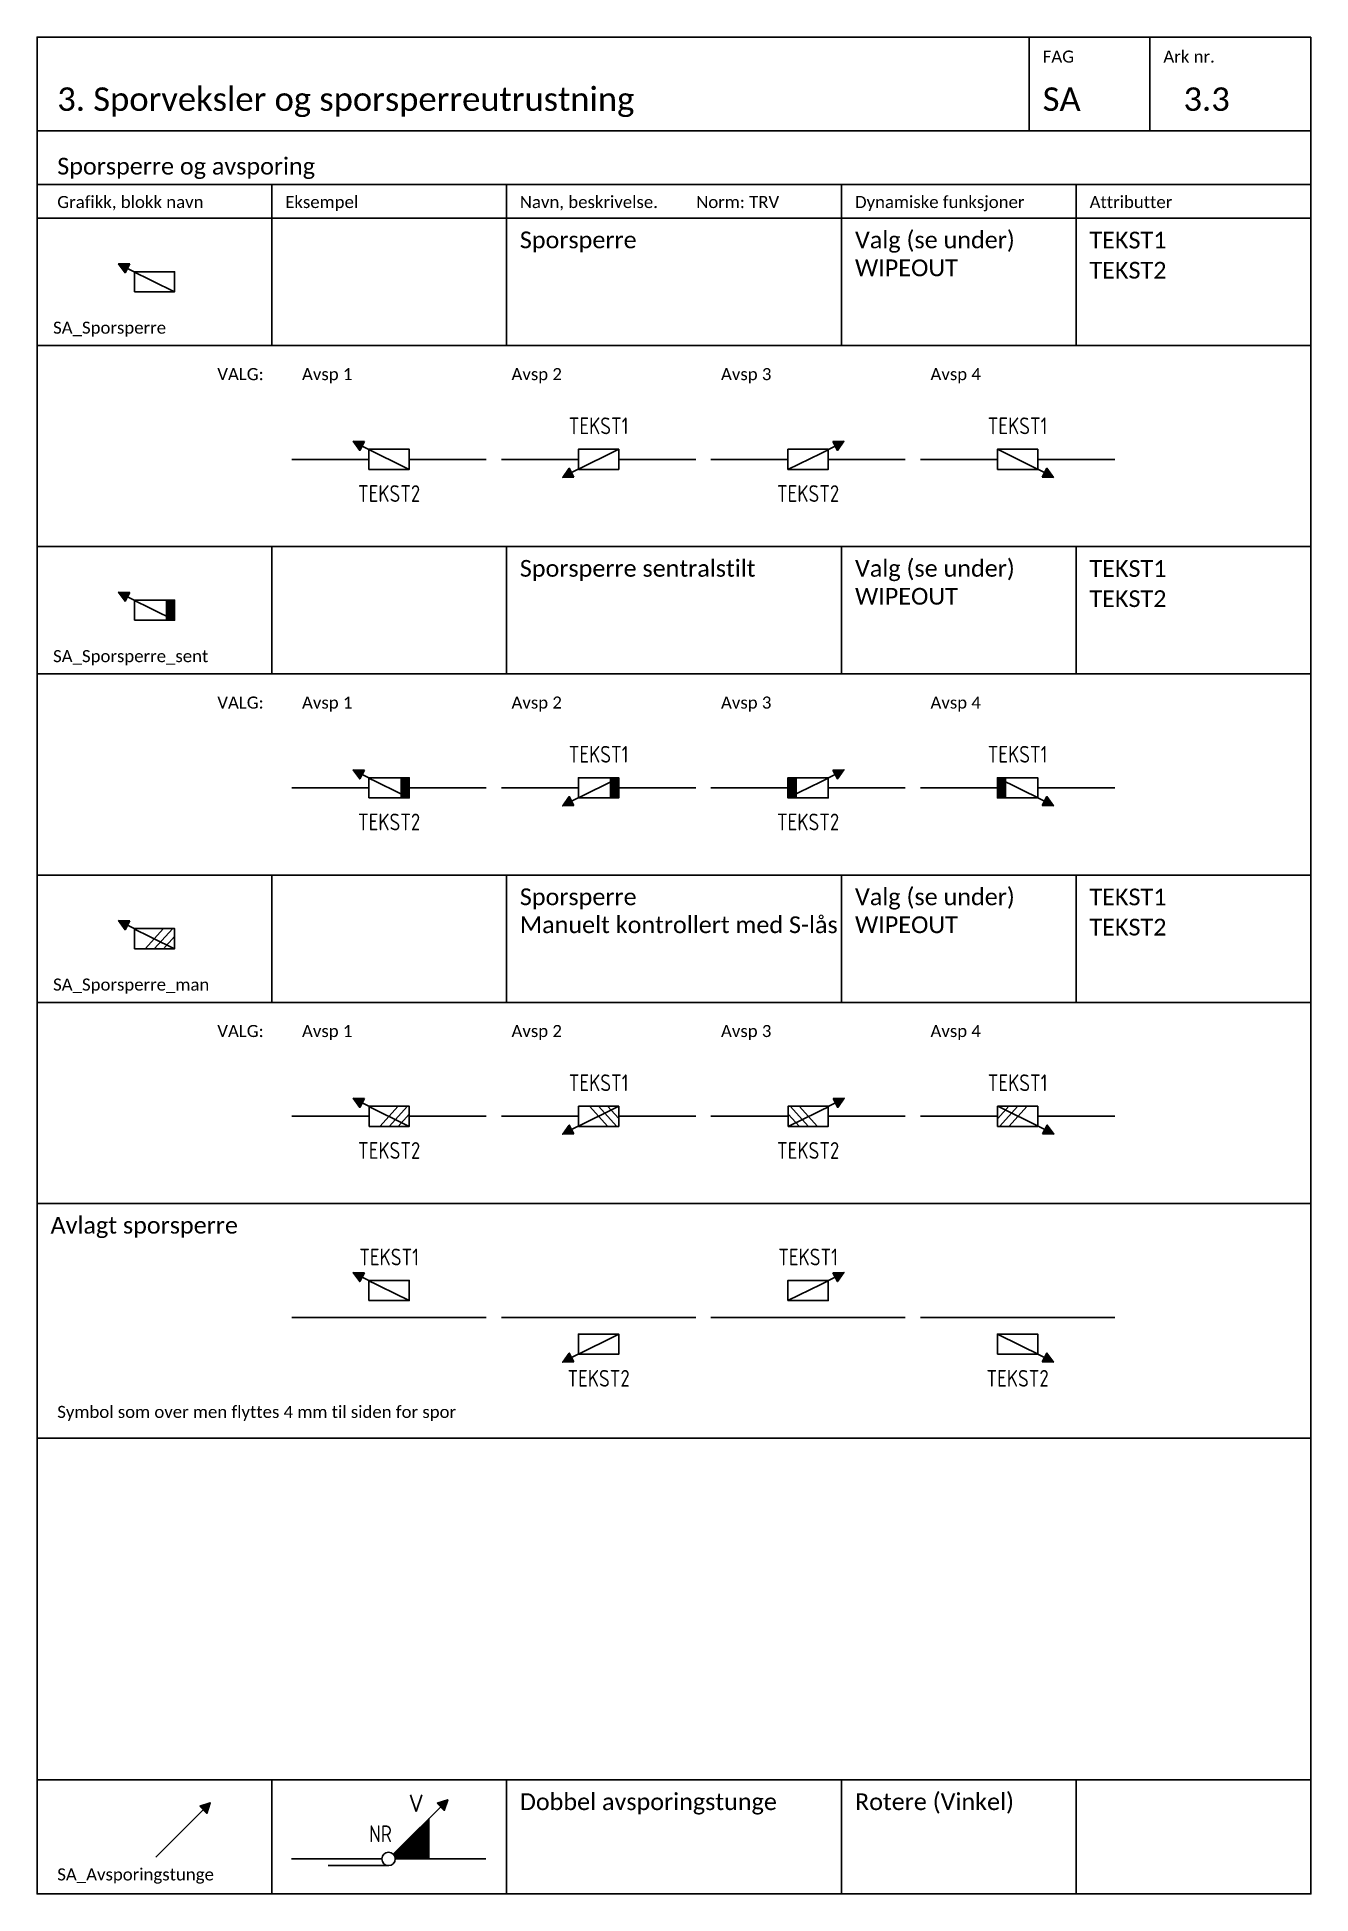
# Model space of a CAD drawing. Header units: millimetres. Extents: x -210 to 2500, y -2763 to 277.
# Drawn here: x 420 to 610, y -614 to -337 of the extents above; entities that cross this region are included whole.
import ezdxf
from ezdxf.enums import TextEntityAlignment as Align

# ---------------------------------------------------------------- set-up
doc = ezdxf.new("R2010")
doc.units = ezdxf.units.MM
for name, color, linetype in [('RAMME', 5, 'Continuous'), ('RAMME SYMBOLER', 4, 'Continuous'), ('RAMME TEKST', 7, 'Continuous'), ('SIG-Komponenter', 2, 'Continuous'), ('SIG-SPOR enlinje', 5, 'Continuous'), ('SIG-Sporveksler', 2, 'Continuous'), ('SIG_ATT_Tekst25', 2, 'Continuous')]:
    doc.layers.add(name, color=color, linetype=linetype)
doc.layers.add('Wipeout', color=7, linetype='Continuous', true_color=0xfffefd)
doc.styles.add('Calibri', font='calibri.ttf')
doc.styles.add('ISOCP', font='isocp.shx', dxfattribs={"width": 0.9})

msp = doc.modelspace()

# ---------------------------------------------------------------- texts
at = {"layer": 'RAMME TEKST', "linetype": 'ByBlock', "style": 'Calibri'}
for s, height, p in [('FAG', 1.8, (570, -340.8)), ('Ark nr.', 1.8, (588, -340.8)), ('3. Sporveksler og sporsperreutrustning', 3.5, (423, -348)), ('SA', 3.5, (570, -348)), ('3.3', 3.5, (591, -348)), ('Sporsperre og avsporing', 2.5, (423, -357.5)), ('Grafikk, blokk navn', 1.8, (423, -362.5)), ('Eksempel', 1.8, (457, -362.5)), ('Navn, beskrivelse.         Norm: TRV', 1.8, (492, -362.5)), ('Dynamiske funksjoner', 1.8, (542, -362.5)), ('Attributter', 1.8, (577, -362.5)), ('SA_Sporsperre', 1.8, (422.377, -381.246)), ('SA_Sporsperre_sent', 1.8, (422.377, -430.246)), ('SA_Sporsperre_man', 1.8, (422.377, -479.246)), ('Symbol som over men flyttes 4 mm til siden for spor', 1.8, (423, -543)), ('SA_Avsporingstunge', 1.8, (423, -612))]:
    msp.add_text(s, height=height, dxfattribs=at).set_placement(p)
at = {"layer": 'RAMME TEKST', "style": 'Calibri'}
for s, p in [('TEKST1', (576.971, -368.525)), ('TEKST2', (576.971, -373.025)), ('TEKST1', (576.971, -417.525)), ('TEKST2', (576.971, -422.025)), ('TEKST1', (576.971, -466.525)), ('TEKST2', (576.971, -471.025))]:
    msp.add_text(s, height=2.5, dxfattribs=at).set_placement(p)
at = {"layer": 'RAMME TEKST', "linetype": 'ByBlock', "attachment_point": 1, "style": 'Calibri'}
for s, insert, char_height, width in [('Sporsperre', (492, -366), 2.5, 46), ('Valg (se under)\\PWIPEOUT', (542, -366), 2.5, 31.31787), ('VALG:', (446.875, -386.375), 1.8, 8.21364), (' Avsp 1', (458.875, -386.375), 1.8, 29.25), (' Avsp 2', (490.125, -386.375), 1.8, 29.25), (' Avsp 3', (521.375, -386.375), 1.8, 29.25), (' Avsp 4', (552.625, -386.375), 1.8, 29.25), ('Sporsperre sentralstilt', (492, -415), 2.5, 46), ('Valg (se under)\\PWIPEOUT', (542, -415), 2.5, 31.31787), ('VALG:', (446.875, -435.375), 1.8, 8.21364), (' Avsp 1', (458.875, -435.375), 1.8, 29.25), (' Avsp 2', (490.125, -435.375), 1.8, 29.25), (' Avsp 3', (521.375, -435.375), 1.8, 29.25), (' Avsp 4', (552.625, -435.375), 1.8, 29.25), ('Sporsperre\\PManuelt kontrollert med S-lås', (492, -464), 2.5, 46), ('Valg (se under)\\PWIPEOUT', (542, -464), 2.5, 31.31787), ('VALG:', (446.875, -484.375), 1.8, 8.21364), (' Avsp 1', (458.875, -484.375), 1.8, 29.25), (' Avsp 2', (490.125, -484.375), 1.8, 29.25), (' Avsp 3', (521.375, -484.375), 1.8, 29.25), (' Avsp 4', (552.625, -484.375), 1.8, 29.25), ('Avlagt sporsperre', (422, -513), 2.5, 46), ('Dobbel avsporingstunge', (492, -599), 2.5, 46), ('Rotere (Vinkel)', (542, -599), 2.5, 31.31787)]:
    msp.add_mtext(s, dxfattribs=dict(at, insert=insert, char_height=char_height, width=width))

# ---------------------------------------------------------------- blocks, each defined once
blk = doc.blocks.new('*U352')
at = {"linetype": 'ByBlock', "lineweight": -2}
h = blk.add_hatch(color=0, dxfattribs=at)
h.dxf.hatch_style = 1
h.paths.add_polyline_path([(7.25, 8.31), (8.31, 7.25), (8.84, 8.84)])
at = {"color": 0, "linetype": 'ByBlock', "lineweight": -2}
blk.add_line((0.71, 0.71), (8.84, 8.84), dxfattribs=at)
for points in [[(7.25, 8.31), (8.31, 7.25), (8.84, 8.84)], [(7.43, 8.26), (8.26, 7.43), (8.68, 8.68)], [(7.62, 8.22), (8.22, 7.62), (8.52, 8.52)], [(7.8, 8.18), (8.18, 7.8), (8.36, 8.36)], [(7.99, 8.13), (8.13, 7.99), (8.21, 8.21)]]:
    blk.add_lwpolyline(points, close=True, dxfattribs=at)
blk = doc.blocks.new('*U342')
at = {"layer": 'SIG_ATT_Tekst25', "style": 'ISOCP', "width": 0.9}
for tag, p in [('TEKST1', (0, 5.01, -1)), ('TEKST2', (0, -5.09, -1))]:
    blk.add_attdef(tag, text='', height=2.5, dxfattribs=at).set_placement(p, align=Align.MIDDLE_CENTER)
blk.add_wipeout([(-3, -1.49), (3, -1.49), (3, 1.51), (-3, 1.51)]).dxf.layer = 'Wipeout'
h = blk.add_hatch()
h.set_pattern_fill('ANGLE', color=256)
h.set_pattern_definition([(0, (0, 0), (0, 6.985), [5.08, -1.905]), (90, (0, 0), (-6.985, 4e-16), [5.08, -1.905])])
h.paths.add_polyline_path([(-3.68, 2.66), (-5.35, 2.7), (-4.38, 1.34)])
at = {"linetype": 'ByBlock', "lineweight": -2}
h = blk.add_hatch(color=0, dxfattribs=at)
h.dxf.hatch_style = 1
h.paths.add_polyline_path([(-3.68, 2.66), (-5.35, 2.7), (-4.38, 1.34)])
at = {"color": 0, "linetype": 'ByBlock', "lineweight": -2}
blk.add_line((-4.03, 2, 1), (3, -1.49, 1), dxfattribs=at)
at = {"color": 0, "linetype": 'ByBlock', "lineweight": -2, "elevation": 1}
for points in [[(-3.68, 2.66), (-5.35, 2.7), (-4.38, 1.34)], [(-3.84, 2.56), (-5.16, 2.6), (-4.4, 1.53)], [(-4.01, 2.47), (-4.96, 2.49), (-4.41, 1.72)], [(-4.17, 2.37), (-4.76, 2.39), (-4.42, 1.91)], [(-4.34, 2.28), (-4.57, 2.28), (-4.43, 2.1)]]:
    blk.add_lwpolyline(points, close=True, dxfattribs=at)
at = {"color": 0, "linetype": 'ByBlock', "lineweight": -2}
blk.add_lwpolyline([(-3, -1.49), (3, -1.49), (3, 1.51), (-3, 1.51)], close=True, dxfattribs=at)
blk = doc.blocks.new('*U339')
at = {"layer": 'SIG_ATT_Tekst25', "style": 'ISOCP', "width": 0.9}
for tag, p in [('TEKST1', (0, 5.01, -1)), ('TEKST2', (0, -5.09, -1))]:
    blk.add_attdef(tag, text='', height=2.5, dxfattribs=at).set_placement(p, align=Align.MIDDLE_CENTER)
blk.add_wipeout([(-3, -1.49), (3, -1.49), (3, 1.51), (-3, 1.51)]).dxf.layer = 'Wipeout'
at = {"linetype": 'ByBlock', "lineweight": -2}
h = blk.add_hatch(color=256, dxfattribs=at)
h.dxf.hatch_style = 1
h.paths.add_polyline_path([(-3.68, -2.63), (-5.35, -2.68), (-4.38, -1.31)])
at = {"color": 0, "linetype": 'ByBlock', "lineweight": -2}
blk.add_line((-4.03, -1.97), (3, 1.51), dxfattribs=at)
for points in [[(-3, -1.49), (3, -1.49), (3, 1.51), (-3, 1.51)], [(-3.68, -2.63), (-5.35, -2.68), (-4.38, -1.31)], [(-3.84, -2.54), (-5.16, -2.57), (-4.4, -1.5)], [(-4.01, -2.44), (-4.96, -2.47), (-4.41, -1.69)], [(-4.17, -2.35), (-4.76, -2.36), (-4.42, -1.88)], [(-4.34, -2.25), (-4.57, -2.26), (-4.43, -2.07)]]:
    blk.add_lwpolyline(points, close=True, dxfattribs=at)
blk = doc.blocks.new('*U340')
at = {"layer": 'SIG_ATT_Tekst25', "style": 'ISOCP', "width": 0.9}
for tag, p in [('TEKST1', (0, 5.01, -1)), ('TEKST2', (0, -5.09, -1))]:
    blk.add_attdef(tag, text='', height=2.5, dxfattribs=at).set_placement(p, align=Align.MIDDLE_CENTER)
blk.add_wipeout([(-3, -1.49), (3, -1.49), (3, 1.51), (-3, 1.51)]).dxf.layer = 'Wipeout'
at = {"linetype": 'ByBlock', "lineweight": -2}
h = blk.add_hatch(color=256, dxfattribs=at)
h.dxf.hatch_style = 1
h.paths.add_polyline_path([(3.68, 2.66), (5.35, 2.7), (4.38, 1.34)])
at = {"color": 0, "linetype": 'ByBlock', "lineweight": -2}
blk.add_line((4.03, 2), (-3, -1.49), dxfattribs=at)
for points in [[(-3, -1.49), (3, -1.49), (3, 1.51), (-3, 1.51)], [(3.68, 2.66), (5.35, 2.7), (4.38, 1.34)], [(3.84, 2.56), (5.16, 2.6), (4.4, 1.53)], [(4.01, 2.47), (4.96, 2.49), (4.41, 1.72)], [(4.17, 2.37), (4.76, 2.39), (4.42, 1.91)], [(4.34, 2.28), (4.57, 2.28), (4.43, 2.1)]]:
    blk.add_lwpolyline(points, close=True, dxfattribs=at)
blk = doc.blocks.new('*U341')
at = {"layer": 'SIG_ATT_Tekst25', "style": 'ISOCP', "width": 0.9}
for tag, p in [('TEKST1', (0, 5.01, -1)), ('TEKST2', (0, -5.09, -1))]:
    blk.add_attdef(tag, text='', height=2.5, dxfattribs=at).set_placement(p, align=Align.MIDDLE_CENTER)
blk.add_wipeout([(-3, -1.49), (3, -1.49), (3, 1.51), (-3, 1.51)]).dxf.layer = 'Wipeout'
at = {"linetype": 'ByBlock', "lineweight": -2}
h = blk.add_hatch(color=256, dxfattribs=at)
h.dxf.hatch_style = 1
h.paths.add_polyline_path([(3.68, -2.63), (5.35, -2.68), (4.38, -1.31)])
at = {"color": 0, "linetype": 'ByBlock', "lineweight": -2}
blk.add_line((4.03, -1.97), (-3, 1.51), dxfattribs=at)
for points in [[(-3, -1.49), (3, -1.49), (3, 1.51), (-3, 1.51)], [(3.68, -2.63), (5.35, -2.68), (4.38, -1.31)], [(3.84, -2.54), (5.16, -2.57), (4.4, -1.5)], [(4.01, -2.44), (4.96, -2.47), (4.41, -1.69)], [(4.17, -2.35), (4.76, -2.36), (4.42, -1.88)], [(4.34, -2.25), (4.57, -2.26), (4.43, -2.07)]]:
    blk.add_lwpolyline(points, close=True, dxfattribs=at)
blk = doc.blocks.new('*U346')
at = {"layer": 'SIG_ATT_Tekst25', "style": 'ISOCP', "width": 0.9}
for tag, p in [('TEKST1', (0, 5.01, -1)), ('TEKST2', (0, -5.09, -1))]:
    blk.add_attdef(tag, text='', height=2.5, dxfattribs=at).set_placement(p, align=Align.MIDDLE_CENTER)
blk.add_wipeout([(-3, -1.49), (3, -1.49), (3, 1.51), (-3, 1.51)]).dxf.layer = 'Wipeout'
at = {"linetype": 'ByBlock', "lineweight": -2}
h = blk.add_hatch(color=0, dxfattribs=at)
h.dxf.hatch_style = 1
h.paths.add_polyline_path([(-3.68, 2.66), (-5.35, 2.7), (-4.38, 1.34)])
h = blk.add_hatch(color=0, dxfattribs=at)
h.dxf.hatch_style = 1
h.paths.add_polyline_path([(3, -1.49), (1.8, -1.49), (1.8, 1.51), (3, 1.51)])
at = {"color": 0, "linetype": 'ByBlock', "lineweight": -2}
for p, q in [((-4.03, 2, 1), (3, -1.49, 1)), ((2.4, -0.89, 1), (2.4, 0.91, 1))]:
    blk.add_line(p, q, dxfattribs=at)
at = {"color": 0, "linetype": 'ByBlock', "lineweight": -2, "elevation": 1}
for points in [[(-3.68, 2.66), (-5.35, 2.7), (-4.38, 1.34)], [(-3.84, 2.56), (-5.16, 2.6), (-4.4, 1.53)], [(-4.01, 2.47), (-4.96, 2.49), (-4.41, 1.72)], [(-4.17, 2.37), (-4.76, 2.39), (-4.42, 1.91)], [(-4.34, 2.28), (-4.57, 2.28), (-4.43, 2.1)], [(3, -1.49), (1.8, -1.49), (1.8, 1.51), (3, 1.51)], [(2.95, -1.44), (1.85, -1.44), (1.85, 1.46), (2.95, 1.46)], [(2.9, -1.39), (1.9, -1.39), (1.9, 1.41), (2.9, 1.41)], [(2.85, -1.34), (1.95, -1.34), (1.95, 1.36), (2.85, 1.36)], [(2.8, -1.29), (2, -1.29), (2, 1.31), (2.8, 1.31)], [(2.75, -1.24), (2.05, -1.24), (2.05, 1.26), (2.75, 1.26)], [(2.7, -1.19), (2.1, -1.19), (2.1, 1.21), (2.7, 1.21)], [(2.65, -1.14), (2.15, -1.14), (2.15, 1.16), (2.65, 1.16)], [(2.6, -1.09), (2.2, -1.09), (2.2, 1.11), (2.6, 1.11)], [(2.55, -1.04), (2.25, -1.04), (2.25, 1.06), (2.55, 1.06)], [(2.5, -0.99), (2.3, -0.99), (2.3, 1.01), (2.5, 1.01)], [(2.45, -0.94), (2.35, -0.94), (2.35, 0.96), (2.45, 0.96)]]:
    blk.add_lwpolyline(points, close=True, dxfattribs=at)
at = {"color": 0, "linetype": 'ByBlock', "lineweight": -2}
blk.add_lwpolyline([(-3, -1.49), (3, -1.49), (3, 1.51), (-3, 1.51)], close=True, dxfattribs=at)
blk = doc.blocks.new('*U343')
at = {"layer": 'SIG_ATT_Tekst25', "style": 'ISOCP', "width": 0.9}
for tag, p in [('TEKST1', (0, 5.01, -1)), ('TEKST2', (0, -5.09, -1))]:
    blk.add_attdef(tag, text='', height=2.5, dxfattribs=at).set_placement(p, align=Align.MIDDLE_CENTER)
blk.add_wipeout([(-3, -1.49), (3, -1.49), (3, 1.51), (-3, 1.51)]).dxf.layer = 'Wipeout'
at = {"linetype": 'ByBlock', "lineweight": -2}
h = blk.add_hatch(color=0, dxfattribs=at)
h.dxf.hatch_style = 1
h.paths.add_polyline_path([(3, -1.49), (1.8, -1.49), (1.8, 1.51), (3, 1.51)])
h = blk.add_hatch(color=256, dxfattribs=at)
h.dxf.hatch_style = 1
h.paths.add_polyline_path([(-3.68, -2.63), (-5.35, -2.68), (-4.38, -1.31)])
at = {"color": 0, "linetype": 'ByBlock', "lineweight": -2}
for p, q in [((-4.03, -1.97), (3, 1.51)), ((2.4, -0.89, 1), (2.4, 0.91, 1))]:
    blk.add_line(p, q, dxfattribs=at)
for points in [[(-3, -1.49), (3, -1.49), (3, 1.51), (-3, 1.51)], [(-3.68, -2.63), (-5.35, -2.68), (-4.38, -1.31)], [(-3.84, -2.54), (-5.16, -2.57), (-4.4, -1.5)], [(-4.01, -2.44), (-4.96, -2.47), (-4.41, -1.69)], [(-4.17, -2.35), (-4.76, -2.36), (-4.42, -1.88)], [(-4.34, -2.25), (-4.57, -2.26), (-4.43, -2.07)]]:
    blk.add_lwpolyline(points, close=True, dxfattribs=at)
at = {"color": 0, "linetype": 'ByBlock', "lineweight": -2, "elevation": 1}
for points in [[(3, -1.49), (1.8, -1.49), (1.8, 1.51), (3, 1.51)], [(2.95, -1.44), (1.85, -1.44), (1.85, 1.46), (2.95, 1.46)], [(2.9, -1.39), (1.9, -1.39), (1.9, 1.41), (2.9, 1.41)], [(2.85, -1.34), (1.95, -1.34), (1.95, 1.36), (2.85, 1.36)], [(2.8, -1.29), (2, -1.29), (2, 1.31), (2.8, 1.31)], [(2.75, -1.24), (2.05, -1.24), (2.05, 1.26), (2.75, 1.26)], [(2.7, -1.19), (2.1, -1.19), (2.1, 1.21), (2.7, 1.21)], [(2.65, -1.14), (2.15, -1.14), (2.15, 1.16), (2.65, 1.16)], [(2.6, -1.09), (2.2, -1.09), (2.2, 1.11), (2.6, 1.11)], [(2.55, -1.04), (2.25, -1.04), (2.25, 1.06), (2.55, 1.06)], [(2.5, -0.99), (2.3, -0.99), (2.3, 1.01), (2.5, 1.01)], [(2.45, -0.94), (2.35, -0.94), (2.35, 0.96), (2.45, 0.96)]]:
    blk.add_lwpolyline(points, close=True, dxfattribs=at)
blk = doc.blocks.new('*U344')
at = {"layer": 'SIG_ATT_Tekst25', "style": 'ISOCP', "width": 0.9}
for tag, p in [('TEKST1', (0, 5.01, -1)), ('TEKST2', (0, -5.09, -1))]:
    blk.add_attdef(tag, text='', height=2.5, dxfattribs=at).set_placement(p, align=Align.MIDDLE_CENTER)
blk.add_wipeout([(-3, -1.49), (3, -1.49), (3, 1.51), (-3, 1.51)]).dxf.layer = 'Wipeout'
at = {"linetype": 'ByBlock', "lineweight": -2}
h = blk.add_hatch(color=256, dxfattribs=at)
h.dxf.hatch_style = 1
h.paths.add_polyline_path([(-1.8, -1.49), (-3, -1.49), (-3, 1.51), (-1.8, 1.51)])
h = blk.add_hatch(color=256, dxfattribs=at)
h.dxf.hatch_style = 1
h.paths.add_polyline_path([(3.68, 2.66), (5.35, 2.7), (4.38, 1.34)])
at = {"color": 0, "linetype": 'ByBlock', "lineweight": -2}
for p, q in [((4.03, 2), (-3, -1.49)), ((-2.4, -0.89), (-2.4, 0.91))]:
    blk.add_line(p, q, dxfattribs=at)
for points in [[(-3, -1.49), (3, -1.49), (3, 1.51), (-3, 1.51)], [(-1.8, -1.49), (-3, -1.49), (-3, 1.51), (-1.8, 1.51)], [(-1.85, -1.44), (-2.95, -1.44), (-2.95, 1.46), (-1.85, 1.46)], [(-1.9, -1.39), (-2.9, -1.39), (-2.9, 1.41), (-1.9, 1.41)], [(-1.95, -1.34), (-2.85, -1.34), (-2.85, 1.36), (-1.95, 1.36)], [(-2, -1.29), (-2.8, -1.29), (-2.8, 1.31), (-2, 1.31)], [(-2.05, -1.24), (-2.75, -1.24), (-2.75, 1.26), (-2.05, 1.26)], [(-2.1, -1.19), (-2.7, -1.19), (-2.7, 1.21), (-2.1, 1.21)], [(-2.15, -1.14), (-2.65, -1.14), (-2.65, 1.16), (-2.15, 1.16)], [(-2.2, -1.09), (-2.6, -1.09), (-2.6, 1.11), (-2.2, 1.11)], [(-2.25, -1.04), (-2.55, -1.04), (-2.55, 1.06), (-2.25, 1.06)], [(-2.3, -0.99), (-2.5, -0.99), (-2.5, 1.01), (-2.3, 1.01)], [(-2.35, -0.94), (-2.45, -0.94), (-2.45, 0.96), (-2.35, 0.96)], [(3.68, 2.66), (5.35, 2.7), (4.38, 1.34)], [(3.84, 2.56), (5.16, 2.6), (4.4, 1.53)], [(4.01, 2.47), (4.96, 2.49), (4.41, 1.72)], [(4.17, 2.37), (4.76, 2.39), (4.42, 1.91)], [(4.34, 2.28), (4.57, 2.28), (4.43, 2.1)]]:
    blk.add_lwpolyline(points, close=True, dxfattribs=at)
blk = doc.blocks.new('*U345')
at = {"layer": 'SIG_ATT_Tekst25', "style": 'ISOCP', "width": 0.9}
for tag, p in [('TEKST1', (0, 5.01, -1)), ('TEKST2', (0, -5.09, -1))]:
    blk.add_attdef(tag, text='', height=2.5, dxfattribs=at).set_placement(p, align=Align.MIDDLE_CENTER)
blk.add_wipeout([(-3, -1.49), (3, -1.49), (3, 1.51), (-3, 1.51)]).dxf.layer = 'Wipeout'
at = {"linetype": 'ByBlock', "lineweight": -2}
h = blk.add_hatch(color=256, dxfattribs=at)
h.dxf.hatch_style = 1
h.paths.add_polyline_path([(-1.8, -1.49), (-3, -1.49), (-3, 1.51), (-1.8, 1.51)])
h = blk.add_hatch(color=256, dxfattribs=at)
h.dxf.hatch_style = 1
h.paths.add_polyline_path([(3.68, -2.63), (5.35, -2.68), (4.38, -1.31)])
at = {"color": 0, "linetype": 'ByBlock', "lineweight": -2}
for p, q in [((4.03, -1.97), (-3, 1.51)), ((-2.4, -0.89), (-2.4, 0.91))]:
    blk.add_line(p, q, dxfattribs=at)
for points in [[(-3, -1.49), (3, -1.49), (3, 1.51), (-3, 1.51)], [(-1.8, -1.49), (-3, -1.49), (-3, 1.51), (-1.8, 1.51)], [(-1.85, -1.44), (-2.95, -1.44), (-2.95, 1.46), (-1.85, 1.46)], [(-1.9, -1.39), (-2.9, -1.39), (-2.9, 1.41), (-1.9, 1.41)], [(-1.95, -1.34), (-2.85, -1.34), (-2.85, 1.36), (-1.95, 1.36)], [(-2, -1.29), (-2.8, -1.29), (-2.8, 1.31), (-2, 1.31)], [(-2.05, -1.24), (-2.75, -1.24), (-2.75, 1.26), (-2.05, 1.26)], [(-2.1, -1.19), (-2.7, -1.19), (-2.7, 1.21), (-2.1, 1.21)], [(-2.15, -1.14), (-2.65, -1.14), (-2.65, 1.16), (-2.15, 1.16)], [(-2.2, -1.09), (-2.6, -1.09), (-2.6, 1.11), (-2.2, 1.11)], [(-2.25, -1.04), (-2.55, -1.04), (-2.55, 1.06), (-2.25, 1.06)], [(-2.3, -0.99), (-2.5, -0.99), (-2.5, 1.01), (-2.3, 1.01)], [(-2.35, -0.94), (-2.45, -0.94), (-2.45, 0.96), (-2.35, 0.96)], [(3.68, -2.63), (5.35, -2.68), (4.38, -1.31)], [(3.84, -2.54), (5.16, -2.57), (4.4, -1.5)], [(4.01, -2.44), (4.96, -2.47), (4.41, -1.69)], [(4.17, -2.35), (4.76, -2.36), (4.42, -1.88)], [(4.34, -2.25), (4.57, -2.26), (4.43, -2.07)]]:
    blk.add_lwpolyline(points, close=True, dxfattribs=at)
blk = doc.blocks.new('*U350')
at = {"layer": 'SIG_ATT_Tekst25', "style": 'ISOCP', "width": 0.9}
for tag, p in [('TEKST1', (0, 5.01, -1)), ('TEKST2', (0, -5.09, -1))]:
    blk.add_attdef(tag, text='', height=2.5, dxfattribs=at).set_placement(p, align=Align.MIDDLE_CENTER)
blk.add_wipeout([(-3, -1.49), (3, -1.49), (3, 1.51), (-3, 1.51)]).dxf.layer = 'Wipeout'
at = {"linetype": 'ByBlock', "lineweight": -2}
h = blk.add_hatch(color=0, dxfattribs=at)
h.dxf.hatch_style = 1
h.paths.add_polyline_path([(-3.68, 2.66), (-5.35, 2.7), (-4.38, 1.34)])
at = {"color": 0, "linetype": 'ByBlock', "lineweight": -2}
for p, q in [((-4.03, 2, 1), (3, -1.49, 1)), ((-1.37, -1.49, 1), (1.37, 1.51, 1)), ((-0.02, -1.49, 1), (2.73, 1.51, 1)), ((1.34, -1.49, 1), (3, 0.33, 1))]:
    blk.add_line(p, q, dxfattribs=at)
at = {"color": 0, "linetype": 'ByBlock', "lineweight": -2, "elevation": 1}
for points in [[(-3.68, 2.66), (-5.35, 2.7), (-4.38, 1.34)], [(-3.84, 2.56), (-5.16, 2.6), (-4.4, 1.53)], [(-4.01, 2.47), (-4.96, 2.49), (-4.41, 1.72)], [(-4.17, 2.37), (-4.76, 2.39), (-4.42, 1.91)], [(-4.34, 2.28), (-4.57, 2.28), (-4.43, 2.1)]]:
    blk.add_lwpolyline(points, close=True, dxfattribs=at)
at = {"color": 0, "linetype": 'ByBlock', "lineweight": -2}
blk.add_lwpolyline([(-3, -1.49), (3, -1.49), (3, 1.51), (-3, 1.51)], close=True, dxfattribs=at)
blk = doc.blocks.new('*U351')
at = {"layer": 'SIG_ATT_Tekst25', "style": 'ISOCP', "width": 0.9}
for tag, p in [('TEKST1', (0, 5.01, -1)), ('TEKST2', (0, -5.09, -1))]:
    blk.add_attdef(tag, text='', height=2.5, dxfattribs=at).set_placement(p, align=Align.MIDDLE_CENTER)
blk.add_wipeout([(-3, -1.49), (3, -1.49), (3, 1.51), (-3, 1.51)]).dxf.layer = 'Wipeout'
at = {"linetype": 'ByBlock', "lineweight": -2}
h = blk.add_hatch(color=0, dxfattribs=at)
h.dxf.hatch_style = 1
h.paths.add_polyline_path([(-3.68, 2.66), (-5.35, 2.7), (-4.38, 1.34)])
at = {"color": 0, "linetype": 'ByBlock', "lineweight": -2}
for p, q in [((-4.03, 2, 1), (3, -1.49, 1)), ((-1.37, -1.49, 1), (1.37, 1.51, 1)), ((-0.02, -1.49, 1), (2.73, 1.51, 1)), ((1.34, -1.49, 1), (3, 0.33, 1))]:
    blk.add_line(p, q, dxfattribs=at)
at = {"color": 0, "linetype": 'ByBlock', "lineweight": -2, "elevation": 1}
for points in [[(-3.68, 2.66), (-5.35, 2.7), (-4.38, 1.34)], [(-3.84, 2.56), (-5.16, 2.6), (-4.4, 1.53)], [(-4.01, 2.47), (-4.96, 2.49), (-4.41, 1.72)], [(-4.17, 2.37), (-4.76, 2.39), (-4.42, 1.91)], [(-4.34, 2.28), (-4.57, 2.28), (-4.43, 2.1)]]:
    blk.add_lwpolyline(points, close=True, dxfattribs=at)
at = {"color": 0, "linetype": 'ByBlock', "lineweight": -2}
blk.add_lwpolyline([(-3, -1.49), (3, -1.49), (3, 1.51), (-3, 1.51)], close=True, dxfattribs=at)
blk = doc.blocks.new('*U347')
at = {"layer": 'SIG_ATT_Tekst25', "style": 'ISOCP', "width": 0.9}
for tag, p in [('TEKST1', (0, 5.01, -1)), ('TEKST2', (0, -5.09, -1))]:
    blk.add_attdef(tag, text='', height=2.5, dxfattribs=at).set_placement(p, align=Align.MIDDLE_CENTER)
blk.add_wipeout([(-3, -1.49), (3, -1.49), (3, 1.51), (-3, 1.51)]).dxf.layer = 'Wipeout'
at = {"linetype": 'ByBlock', "lineweight": -2}
h = blk.add_hatch(color=0, dxfattribs=at)
h.dxf.hatch_style = 1
h.paths.add_polyline_path([(-3.68, -2.63), (-5.35, -2.68), (-4.38, -1.31)])
at = {"color": 0, "linetype": 'ByBlock', "lineweight": -2}
for p, q in [((-4.03, -1.97, 1), (3, 1.51, 1)), ((-1.37, 1.51, 1), (1.37, -1.49, 1)), ((-0.02, 1.51, 1), (2.73, -1.49, 1)), ((1.34, 1.51, 1), (3, -0.31, 1))]:
    blk.add_line(p, q, dxfattribs=at)
blk.add_lwpolyline([(-3, -1.49), (3, -1.49), (3, 1.51), (-3, 1.51)], close=True, dxfattribs=at)
at = {"color": 0, "linetype": 'ByBlock', "lineweight": -2, "elevation": 1}
for points in [[(-3.68, -2.63), (-5.35, -2.68), (-4.38, -1.31)], [(-3.84, -2.54), (-5.16, -2.57), (-4.4, -1.5)], [(-4.01, -2.44), (-4.96, -2.47), (-4.41, -1.69)], [(-4.17, -2.35), (-4.76, -2.36), (-4.42, -1.88)], [(-4.34, -2.25), (-4.57, -2.26), (-4.43, -2.07)]]:
    blk.add_lwpolyline(points, close=True, dxfattribs=at)
blk = doc.blocks.new('*U348')
at = {"layer": 'SIG_ATT_Tekst25', "style": 'ISOCP', "width": 0.9}
for tag, p in [('TEKST1', (0, 5.01, -1)), ('TEKST2', (0, -5.09, -1))]:
    blk.add_attdef(tag, text='', height=2.5, dxfattribs=at).set_placement(p, align=Align.MIDDLE_CENTER)
blk.add_wipeout([(-3, -1.49), (3, -1.49), (3, 1.51), (-3, 1.51)]).dxf.layer = 'Wipeout'
at = {"linetype": 'ByBlock', "lineweight": -2}
h = blk.add_hatch(color=0, dxfattribs=at)
h.dxf.hatch_style = 1
h.paths.add_polyline_path([(3.71, 2.66), (5.39, 2.7), (4.42, 1.34)])
at = {"color": 0, "linetype": 'ByBlock', "lineweight": -2}
for p, q in [((4.07, 2, 1), (-2.96, -1.49, 1)), ((-1.3, -1.49, 1), (-2.96, 0.33, 1)), ((0.05, -1.49, 1), (-2.69, 1.51, 1)), ((1.41, -1.49, 1), (-1.33, 1.51, 1))]:
    blk.add_line(p, q, dxfattribs=at)
blk.add_lwpolyline([(-3, -1.49), (3, -1.49), (3, 1.51), (-3, 1.51)], close=True, dxfattribs=at)
at = {"color": 0, "linetype": 'ByBlock', "lineweight": -2, "elevation": 1}
for points in [[(3.71, 2.66), (5.39, 2.7), (4.42, 1.34)], [(3.88, 2.56), (5.19, 2.6), (4.43, 1.53)], [(4.04, 2.47), (5, 2.49), (4.44, 1.72)], [(4.21, 2.37), (4.8, 2.39), (4.46, 1.91)], [(4.37, 2.28), (4.6, 2.28), (4.47, 2.1)]]:
    blk.add_lwpolyline(points, close=True, dxfattribs=at)
blk = doc.blocks.new('*U349')
at = {"layer": 'SIG_ATT_Tekst25', "style": 'ISOCP', "width": 0.9}
for tag, p in [('TEKST1', (0, 5.01, -1)), ('TEKST2', (0, -5.09, -1))]:
    blk.add_attdef(tag, text='', height=2.5, dxfattribs=at).set_placement(p, align=Align.MIDDLE_CENTER)
blk.add_wipeout([(-3, -1.49), (3, -1.49), (3, 1.51), (-3, 1.51)]).dxf.layer = 'Wipeout'
at = {"linetype": 'ByBlock', "lineweight": -2}
h = blk.add_hatch(color=0, dxfattribs=at)
h.dxf.hatch_style = 1
h.paths.add_polyline_path([(3.71, -2.63), (5.39, -2.68), (4.42, -1.31)])
at = {"color": 0, "linetype": 'ByBlock', "lineweight": -2}
for p, q in [((4.07, -1.97, 1), (-2.96, 1.51, 1)), ((-1.3, 1.51, 1), (-2.96, -0.31, 1)), ((0.05, 1.51, 1), (-2.69, -1.49, 1)), ((1.41, 1.51, 1), (-1.33, -1.49, 1))]:
    blk.add_line(p, q, dxfattribs=at)
blk.add_lwpolyline([(-3, -1.49), (3, -1.49), (3, 1.51), (-3, 1.51)], close=True, dxfattribs=at)
at = {"color": 0, "linetype": 'ByBlock', "lineweight": -2, "elevation": 1}
for points in [[(3.71, -2.63), (5.39, -2.68), (4.42, -1.31)], [(3.88, -2.54), (5.19, -2.57), (4.43, -1.5)], [(4.04, -2.44), (5, -2.47), (4.44, -1.69)], [(4.21, -2.35), (4.8, -2.36), (4.46, -1.88)], [(4.37, -2.25), (4.6, -2.26), (4.47, -2.07)]]:
    blk.add_lwpolyline(points, close=True, dxfattribs=at)
blk = doc.blocks.new('*U27')
at = {"linetype": 'ByBlock', "lineweight": -2}
h = blk.add_hatch(color=0, dxfattribs=at)
h.dxf.hatch_style = 1
edge = h.paths.add_edge_path()
edge.add_line((1, 0), (6, 0))
edge.add_line((6, 0), (6, 6))
edge.add_line((6, 6), (0.71, 0.71))
edge.add_arc((0, 0), 1, 0, 45, ccw=False)
at = {"color": 0, "linetype": 'ByBlock', "lineweight": -2}
for points in [[(1, 0), (6, 0), (6, 6), (0.71, 0.71, -0.198912), (1, 0)], [(1.1, 0.1), (5.9, 0.1), (5.9, 5.76), (0.85, 0.7, -0.151986)], [(1.18, 0.2), (5.8, 0.2), (5.8, 5.52), (0.98, 0.7, -0.113104)], [(1.26, 0.3), (5.7, 0.3), (5.7, 5.28), (1.11, 0.68, -0.080086)], [(1.34, 0.4), (5.6, 0.4), (5.6, 5.03), (1.23, 0.67, -0.051519)], [(1.41, 0.5), (5.5, 0.5), (5.5, 4.79), (1.35, 0.65, -0.026437)], [(1.48, 0.6), (5.4, 0.6), (5.4, 4.55), (1.47, 0.62, -0.004151)]]:
    blk.add_lwpolyline(points, format="xyb", close=True, dxfattribs=at)
for points in [[(1.69, 0.7), (5.3, 0.7), (5.3, 4.31)], [(1.93, 0.8), (5.2, 0.8), (5.2, 4.07)], [(2.17, 0.9), (5.1, 0.9), (5.1, 3.83)], [(2.41, 1), (5, 1), (5, 3.59)], [(2.66, 1.1), (4.9, 1.1), (4.9, 3.34)], [(2.9, 1.2), (4.8, 1.2), (4.8, 3.1)], [(3.14, 1.3), (4.7, 1.3), (4.7, 2.86)], [(3.38, 1.4), (4.6, 1.4), (4.6, 2.62)], [(3.62, 1.5), (4.5, 1.5), (4.5, 2.38)], [(3.86, 1.6), (4.4, 1.6), (4.4, 2.14)], [(4.1, 1.7), (4.3, 1.7), (4.3, 1.9)]]:
    blk.add_lwpolyline(points, close=True, dxfattribs=at)
blk = doc.blocks.new('*U290')
at = {"color": 0, "linetype": 'ByBlock', "lineweight": -2}
for q in [(3.27, 9.56), (4.94, 9.56)]:
    blk.add_line((4.11, 7.06), q, dxfattribs=at)
at = {"layer": 'SIG_ATT_Tekst25', "linetype": 'ByBlock', "lineweight": -2, "style": 'ISOCP', "width": 0.9}
blk.add_attdef('NR', text='', height=2.5, dxfattribs=at).set_placement((0.5, 2.5), align=Align.RIGHT)
blk.add_wipeout([(-1, 0), (-0.99, 0.13), (-0.97, 0.26), (-0.92, 0.38), (-0.87, 0.5), (-0.79, 0.61), (-0.71, 0.71), (-0.61, 0.79), (-0.5, 0.87), (-0.38, 0.92), (-0.26, 0.97), (-0.13, 0.99), (0, 1), (0.13, 0.99), (0.26, 0.97), (0.38, 0.92), (0.5, 0.87), (0.61, 0.79), (0.71, 0.71), (0.79, 0.61), (0.87, 0.5), (0.92, 0.38), (0.97, 0.26), (0.99, 0.13), (1, 0), (0.99, -0.13), (0.97, -0.26), (0.92, -0.38), (0.87, -0.5), (0.79, -0.61), (0.71, -0.71), (0.61, -0.79), (0.5, -0.87), (0.38, -0.92), (0.26, -0.97), (0.13, -0.99), (0, -1), (-0.13, -0.99), (-0.26, -0.97), (-0.38, -0.92), (-0.5, -0.87), (-0.61, -0.79), (-0.71, -0.71), (-0.79, -0.61), (-0.87, -0.5), (-0.92, -0.38), (-0.97, -0.26), (-0.99, -0.13)]).dxf.layer = 'Wipeout'
at = {"color": 0, "linetype": 'ByBlock', "lineweight": -2}
blk.add_line((0, -1), (-9, -1), dxfattribs=at)
blk.add_circle((0, 0), 1, dxfattribs=at)
blk.add_blockref('*U27', (0, 0), dxfattribs=at)

# ---------------------------------------------------------------- linework, layer by layer
at = {"layer": 'RAMME'}
msp.add_lwpolyline([(610, -337), (420, -337), (420, -614), (610, -614)], close=True, dxfattribs=at)
msp.add_lwpolyline([(420, -351), (610, -351)], dxfattribs=at)
at = {"layer": 'RAMME SYMBOLER'}
for p, q in [((568, -351), (568, -337)), ((586, -351), (586, -337)), ((420, -359), (610, -359)), ((455, -359), (455, -383)), ((490, -359), (490, -383)), ((540, -359), (540, -383)), ((575, -359), (575, -383)), ((420, -364), (610, -364)), ((420, -383), (610, -383)), ((420, -413), (610, -413)), ((455, -413), (455, -432)), ((490, -413), (490, -432)), ((540, -413), (540, -432)), ((575, -413), (575, -432)), ((420, -432), (610, -432)), ((420, -462), (610, -462)), ((455, -462), (455, -481)), ((490, -462), (490, -481)), ((540, -462), (540, -481)), ((575, -462), (575, -481)), ((420, -481), (610, -481)), ((420, -511), (610, -511)), ((420, -546), (610, -546)), ((420, -597), (610, -597)), ((455, -597), (455, -614)), ((490, -597), (490, -614)), ((540, -597), (540, -614)), ((575, -597), (575, -614))]:
    msp.add_line(p, q, dxfattribs=at)
at = {"layer": 'SIG-SPOR enlinje'}
for p, q in [((458, -400), (487, -400)), ((489.25, -400), (518.25, -400)), ((520.5, -400), (549.5, -400)), ((551.75, -400), (580.75, -400)), ((458, -449), (487, -449)), ((489.25, -449), (518.25, -449)), ((520.5, -449), (549.5, -449)), ((551.75, -449), (580.75, -449)), ((458, -498), (487, -498)), ((489.25, -498), (518.25, -498)), ((520.5, -498), (549.5, -498)), ((551.75, -498), (580.75, -498)), ((458, -528), (487, -528)), ((489.25, -528), (518.25, -528)), ((520.5, -528), (549.5, -528)), ((551.75, -528), (580.75, -528)), ((486.922, -608.789), (457.922, -608.789))]:
    msp.add_line(p, q, dxfattribs=at)

# ---------------------------------------------------------------- block references
at = {"layer": 'SIG-Sporveksler'}
for p in [(436.995, -609.25), (472.422, -608.789)]:
    msp.add_blockref('*U352', p, dxfattribs=at)

msp.set_redraw_order([(e.dxf.handle, doc.entitydb.next_handle()) for e in msp.query("TEXT MTEXT ATTDEF DIMENSION ARC_DIMENSION")])  # texts and dimensions are drawn at this point

# ---------------------------------------------------------------- next in the draw order: block references
at = {"layer": 'SIG-Komponenter'}
for name, p in [('*U342', (437.5, -373.5)), ('*U346', (437.5, -422.5)), ('*U350', (437.5, -471.5))]:
    msp.add_blockref(name, p, dxfattribs=at)
for name, p, values in [('*U339', (503.75, -400), {'TEKST1': 'TEKST1'}), ('*U341', (566.25, -400), {'TEKST1': 'TEKST1'}), ('*U342', (472.5, -400), {'TEKST2': 'TEKST2'}), ('*U340', (535, -400), {'TEKST2': 'TEKST2'}), ('*U343', (503.75, -449), {'TEKST1': 'TEKST1'}), ('*U345', (566.25, -449), {'TEKST1': 'TEKST1'}), ('*U346', (472.5, -449), {'TEKST2': 'TEKST2'}), ('*U344', (535, -449), {'TEKST2': 'TEKST2'}), ('*U347', (503.759, -498.005), {'TEKST1': 'TEKST1'}), ('*U349', (566.259, -498.005), {'TEKST1': 'TEKST1'}), ('*U351', (472.509, -498.005), {'TEKST2': 'TEKST2'}), ('*U348', (535.009, -498.005), {'TEKST2': 'TEKST2'}), ('*U342', (472.5, -524), {'TEKST1': 'TEKST1'}), ('*U340', (535, -524), {'TEKST1': 'TEKST1'}), ('*U339', (503.75, -532), {'TEKST2': 'TEKST2'}), ('*U341', (566.25, -532), {'TEKST2': 'TEKST2'})]:
    msp.add_blockref(name, p, dxfattribs=at).add_auto_attribs(values)
at = {"layer": 'SIG-Sporveksler'}
msp.add_blockref('*U290', (472.422, -608.789), dxfattribs=at).add_auto_attribs({'NR': 'NR'})

doc.saveas('drawing.dxf')
